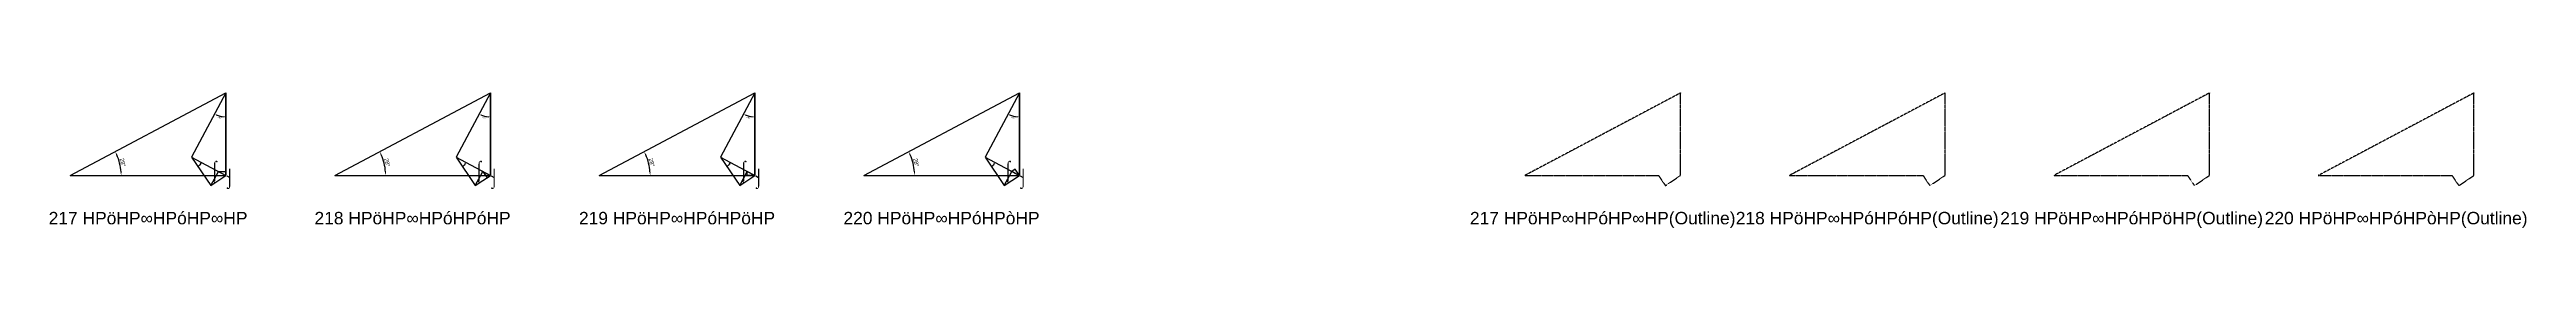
# Model space of a CAD drawing. Header units: millimetres. Extents: x 130683 to 598801, y -2841579 to 24518.
# Drawn here: x 205361 to 444018, y -1874267 to -1861211 of the extents above; entities that cross this region are included whole.
import ezdxf
from ezdxf.enums import TextEntityAlignment as Align

# ---------------------------------------------------------------- set-up
doc = ezdxf.new("R2010")
doc.units = ezdxf.units.MM
doc.header["$PDMODE"] = 35
doc.linetypes.add('DASHED', pattern=[19.05, 12.7, -6.35])
for name, color, linetype in [('BASE', 170, 'Continuous'), ('HYPOTENUSE', 20, 'Continuous'), ('PERPENDICULAR', 90, 'Continuous')]:
    doc.layers.add(name, color=color, linetype=linetype)
doc.styles.add('Arial', font='arial.ttf')
doc.dimstyles.new('ISO-25', dxfattribs={"dimtxt": 250, "dimasz": 100, "dimexe": 1.25, "dimexo": 0.625, "dimgap": 100, "dimtad": 1, "dimdec": 0, "dimtxsty": 'Arial', "dimcen": 2.5, "dimadec": 0, "dimazin": 0, "dimtfac": 1, "dimtdec": 0, "dimtmove": 0, "dimatfit": 3, "dimfxl": 1, "dimarcsym": 0})

# ---------------------------------------------------------------- blocks, each defined once
blk = doc.blocks.new('*D2')
at = {"color": 0, "lineweight": -2, "ltscale": 100, "transparency": 16777216}
blk.add_arc((0, 0), 4906, 4.08845, 23.91155, dxfattribs=at)
at = {"color": 0, "ltscale": 100, "transparency": 16777216}
for points in [[(4432, 1963), (4537, 2014), (4332, 2303)], [(4952, 352), (4835, 348), (4906, 0)]]:
    blk.add_solid(points, dxfattribs=at)
at = {"layer": 'Defpoints', "color": 0, "ltscale": 100, "transparency": 16777216}
for p in [(15000, 7976), (0, 0), (0, 0), (4841, 796), (15000, 0)]:
    blk.add_point(p, dxfattribs=at)
at = {"color": 0, "ltscale": 100, "transparency": 16777216, "insert": (5055, 1260), "char_height": 400, "attachment_point": 5, "rotation": 284, "style": 'Arial'}
blk.add_mtext('28°', dxfattribs=at)
blk = doc.blocks.new('GTN')
at = {"layer": 'BASE'}
blk.add_line((0, 0), (15000, 0), dxfattribs=at)
at = {"layer": 'HYPOTENUSE'}
blk.add_line((0, 0), (15000, 7975.6), dxfattribs=at)
at = {"layer": 'PERPENDICULAR'}
blk.add_line((15000, 0), (15000, 7975.6), dxfattribs=at)
at = {"color": 4, "ltscale": 100}
dim = blk.add_angular_dim_2l(base=(4841, 795.6), line1=((0, 0), (15000, 0)), line2=((0, 0), (15000, 7975.6)), dimstyle='ISO-25', override={"dimtxt": 400, "dimasz": 350, "dimgap": 100}, dxfattribs=at)
dim.commit()
dim.dimension.update_dxf_attribs({"geometry": '*D2', "text_midpoint": (5055.4, 1260.5)})

msp = doc.modelspace()

# ---------------------------------------------------------------- linework, layer by layer
at = {"linetype": 'DASHED', "ltscale": 70}
for p, q in [((221263, -1868606), (222721, -1869381)), ((246746, -1868606), (248203, -1869381)), ((272229, -1868606), (273686, -1869381)), ((297712, -1868606), (299169, -1869381))]:
    msp.add_line(p, q, dxfattribs=at)
at = {"linetype": 'DASHED'}
for points in [[(362512, -1869187), (362512, -1861211), (347512, -1869187), (360391, -1869187), (361054, -1870170)], [(386537, -1870170), (387995, -1869187), (387995, -1861211), (372995, -1869187), (385874, -1869187)], [(413477, -1869187), (413477, -1861211), (398477, -1869187), (411357, -1869187), (412020, -1870170)], [(438960, -1869187), (438960, -1861211), (423960, -1869187), (436840, -1869187), (437503, -1870170)]]:
    msp.add_lwpolyline(points, close=True, dxfattribs=at)

# ---------------------------------------------------------------- block references
for p in [(207356, -1869187), (232839, -1869187), (258322, -1869187), (283805, -1869187)]:
    msp.add_blockref('GTN', p, dxfattribs=at)
at = {"linetype": 'DASHED', "ltscale": 100}
for p, xscale, yscale, zscale, rotation in [((222356, -1861211), 0.469471562785891, 0.469471562785891, 0.469471562785891, 242), ((247839, -1861211), 0.469471562785891, 0.469471562785891, 0.469471562785891, 242), ((273322, -1861211), 0.469471562785891, 0.469471562785891, 0.469471562785891, 242), ((298805, -1861211), 0.469471562785891, 0.469471562785891, 0.469471562785891, 242), ((219050, -1867429), 0.220403548264628, 0.220403548264628, 0.220403548264628, 304.0000000000001), ((244533, -1867429), 0.220403548264628, 0.220403548264628, 0.220403548264628, 304.0000000000001), ((247110, -1868800), 0.04857772408763799, 0.04857772408763799, 0.04857772408763799, 303.9999999999994), ((270016, -1867429), 0.220403548264628, 0.220403548264628, 0.220403548264628, 304.0000000000001), ((295499, -1867429), 0.220403548264628, 0.220403548264628, 0.220403548264628, 304.0000000000001), ((298805, -1869187), 0.048577724087638, 0.048577724087638, 0.048577724087638, 123.9999999999994), ((220899, -1870170), -0.103473198247352, 0.103473198247352, 0.103473198247352, 242.0000000000007), ((221628, -1868800), -0.04857772408763798, 0.04857772408763799, 0.04857772408763799, 180), ((246382, -1870170), -0.103473198247352, 0.103473198247352, 0.103473198247352, 242.0000000000007), ((271865, -1870170), -0.103473198247352, 0.103473198247352, 0.103473198247352, 242.0000000000007), ((273322, -1869187), -0.048577724087638, 0.04857772408763799, 0.048577724087638, 359.9999999999994), ((297347, -1870170), -0.103473198247352, 0.103473198247352, 0.103473198247352, 242.0000000000007)]:
    msp.add_blockref('GTN', p, dxfattribs=dict(at, xscale=xscale, yscale=yscale, zscale=zscale, rotation=rotation))

# ---------------------------------------------------------------- texts
at = {"linetype": 'DASHED', "ltscale": 100, "style": 'Arial'}
for s, p in [('⌠', (221263, -1868606)), ('⌡', (222721, -1869381)), ('⌠', (246746, -1868606)), ('⌡', (248203, -1869381)), ('⌠', (272229, -1868606)), ('⌡', (273686, -1869381)), ('⌠', (297712, -1868606)), ('⌡', (299169, -1869381)), ('217 HPöHP∞HPóHP∞HP', (214856, -1873305)), ('218 HPöHP∞HPóHPóHP', (240339, -1873305)), ('219 HPöHP∞HPóHPöHP', (265822, -1873305)), ('220 HPöHP∞HPóHPòHP', (291305, -1873305)), ('217 HPöHP∞HPóHP∞HP(Outline)', (355012, -1873305)), ('218 HPöHP∞HPóHPóHP(Outline)', (380495, -1873305)), ('219 HPöHP∞HPóHPöHP(Outline)', (405977, -1873305)), ('220 HPöHP∞HPóHPòHP(Outline)', (431460, -1873305))]:
    msp.add_text(s, height=1200, dxfattribs=at).set_placement(p, align=Align.MIDDLE_CENTER)

doc.saveas('drawing.dxf')
